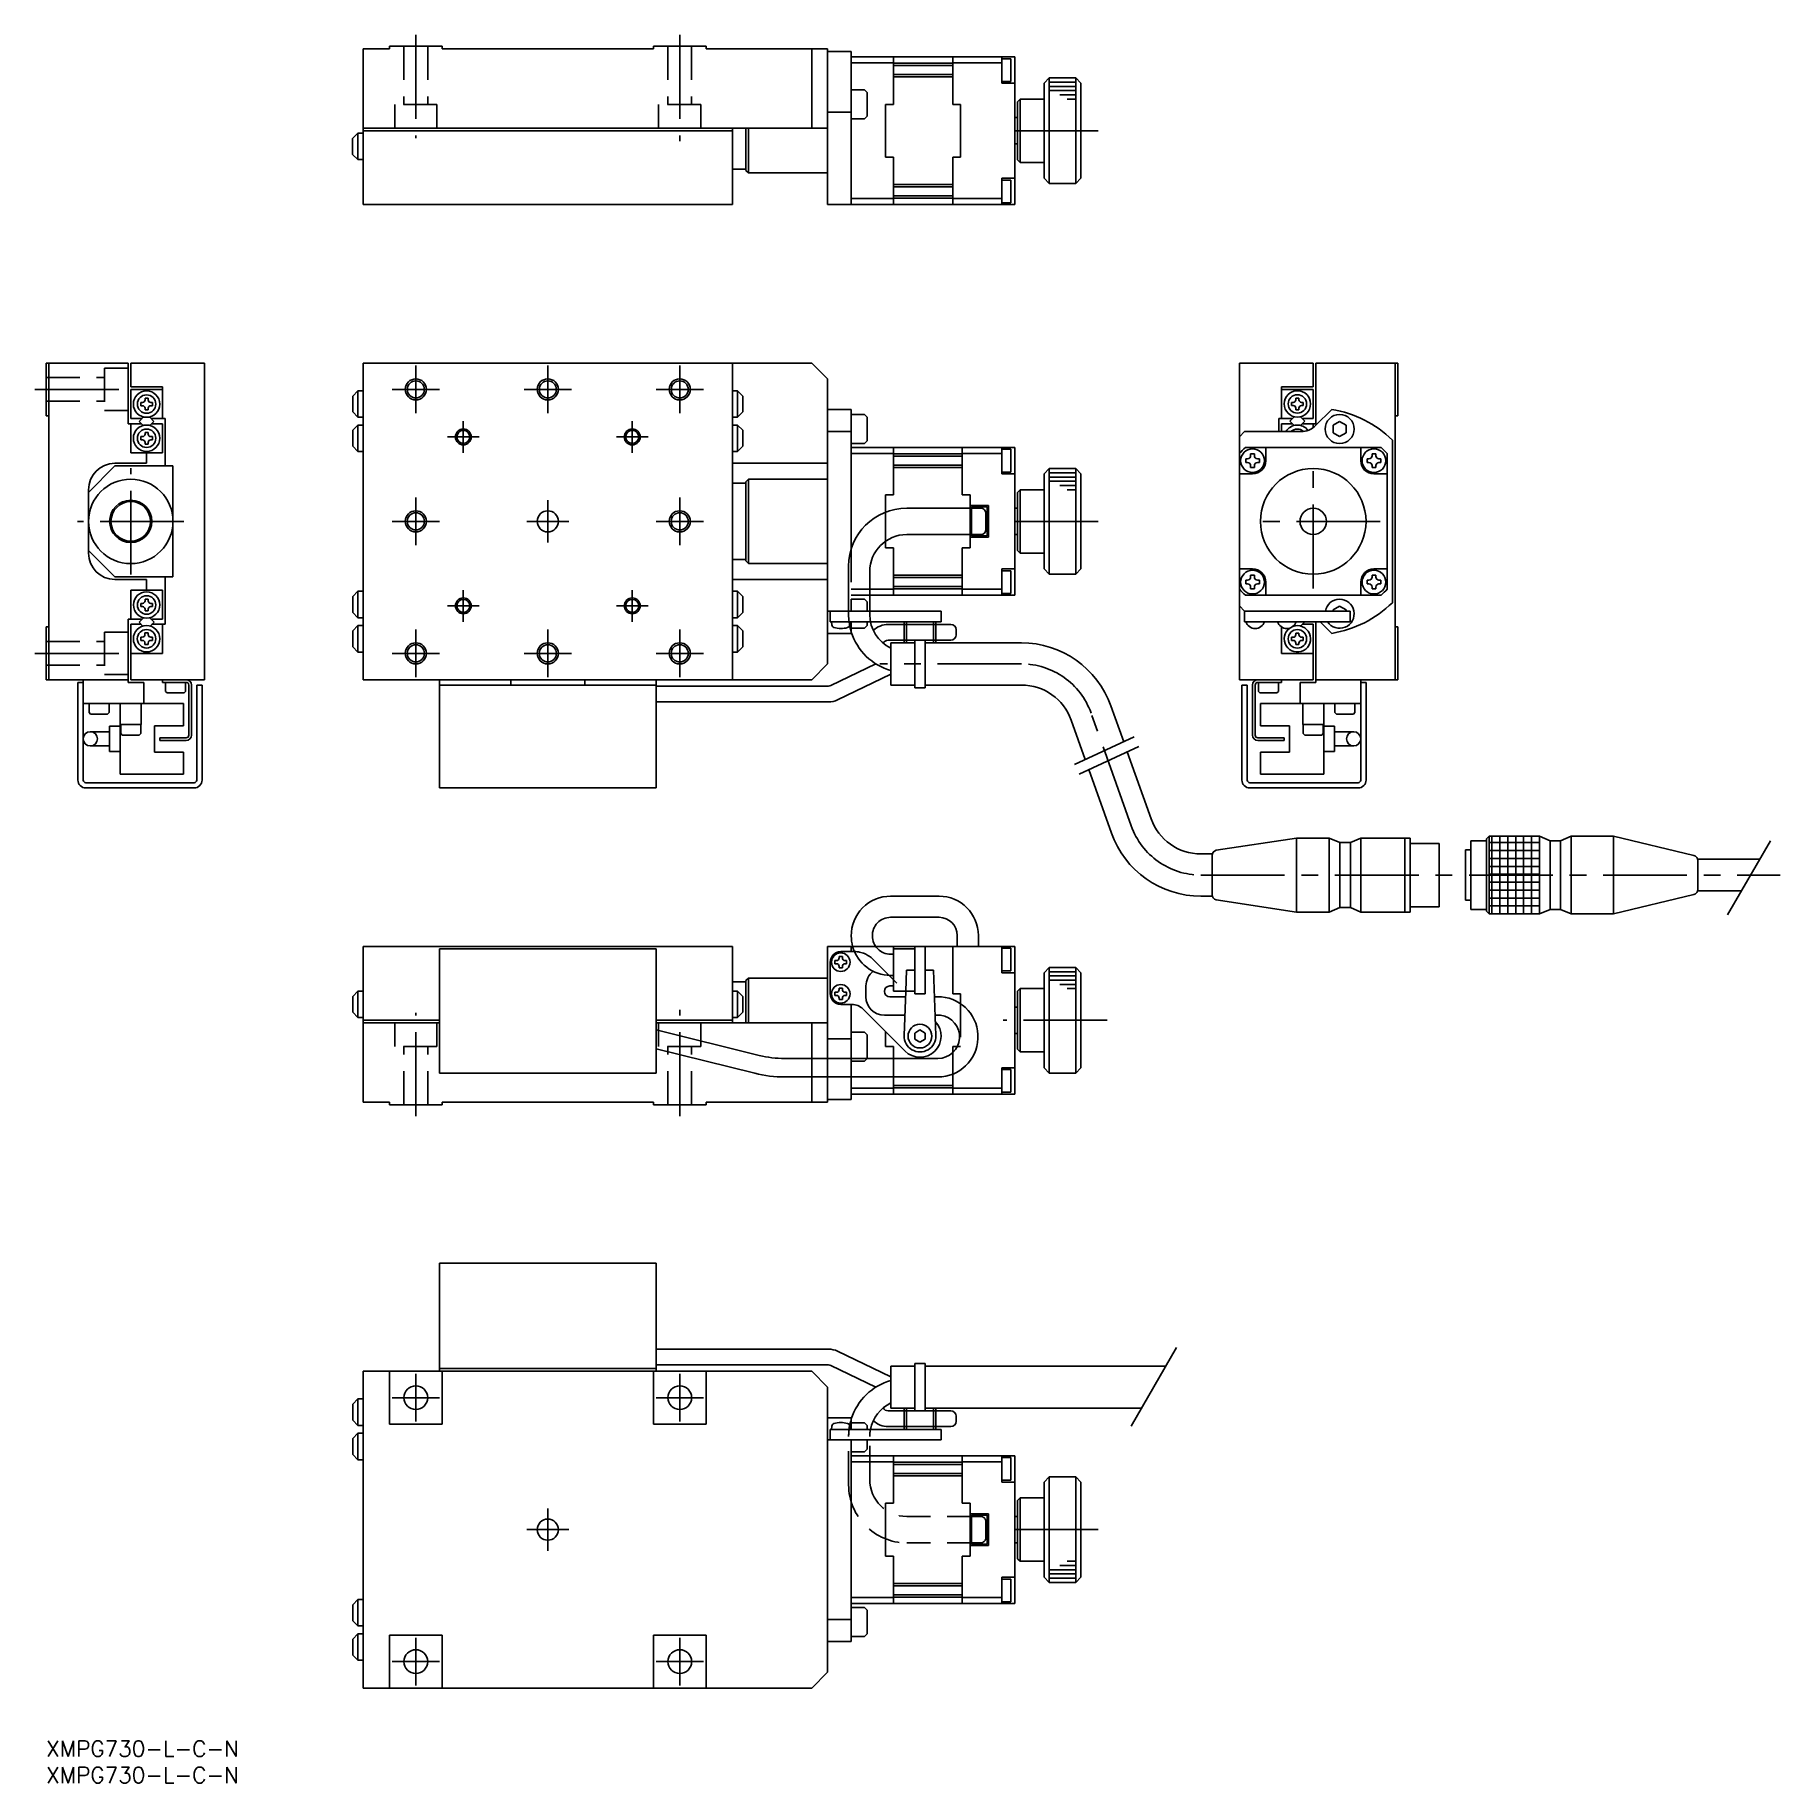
# Model space of a CAD drawing. Extents: x -2 to 328, y -8 to 323.
import ezdxf

# ---------------------------------------------------------------- set-up
doc = ezdxf.new("R2010")
doc.units = 0
doc.header["$LTSCALE"] = 0.5
doc.linetypes.add('CENTER', pattern=[50.8, 31.75, -6.35, 6.35, -6.35])
doc.linetypes.add('DASHED', pattern=[19.05, 12.7, -6.35])
for name, color, linetype in [('MSM_CENTER', 1, 'CENTER'), ('MSM_CONTINUOUS', 7, 'CONTINUOUS'), ('MSM_DASHED', 4, 'DASHED'), ('MSM_NARROW', 5, 'CONTINUOUS'), ('MSM_PART_NUMBER', 7, 'CONTINUOUS')]:
    doc.layers.add(name, color=color, linetype=linetype)
doc.styles.get("Standard").update_dxf_attribs({"font": 'txt.shx', "height": 3, "bigfont": 'bigfont.shx'})

# ---------------------------------------------------------------- blocks, each defined once
blk = doc.blocks.new('*U2')
at = {"layer": 'MSM_PART_NUMBER'}
blk.add_text('XMPG730-L-C-N', height=3, dxfattribs=at).set_placement((0, -3))
blk = doc.blocks.new('*U3')
at = {"layer": 'MSM_PART_NUMBER'}
blk.add_text('XMPG730-L-C-N', height=3, dxfattribs=at).set_placement((0, -8))

msp = doc.modelspace()

# ---------------------------------------------------------------- linework, layer by layer
at = {"layer": 'MSM_CENTER'}
for p, q in [((69.999998, 323.144595), (69.999998, 303.574572)), ((119.999998, 323.144594), (119.999998, 303.023189)), ((199.286984, 304.999999), (180.901674, 304.999999)), ((69.999997, 251.499999), (69.999997, 260.499998)), ((94.999997, 251.499999), (94.999997, 260.499998)), ((119.999996, 251.499999), (119.999996, 260.499998)), ((-2.144599, 255.999998), (18.927953, 255.999998)), ((74.499996, 255.999999), (65.499997, 255.999999)), ((99.499996, 255.999999), (90.499997, 255.999999)), ((124.499995, 255.999999), (115.499996, 255.999999)), ((78.999997, 249.999997), (78.999997, 243.999997)), ((110.999996, 249.999997), (110.999996, 243.999997)), ((75.999997, 246.999998), (81.999995, 246.999998)), ((107.999998, 246.999998), (113.999998, 246.999998)), ((239.999991, 218.308558), (239.999991, 243.691438)), ((15.999999, 220.924346), (15.999999, 241.075649)), ((69.999997, 226.499998), (69.999997, 235.499997)), ((119.999996, 226.499998), (119.999996, 235.499997)), ((94.999997, 226.999998), (94.999997, 234.999998)), ((26.075651, 230.999998), (5.924348, 230.999998)), ((74.499996, 230.999998), (65.499997, 230.999998)), ((90.999997, 230.999998), (98.999997, 230.999998)), ((124.499995, 230.999998), (115.499996, 230.999998)), ((199.286984, 230.999998), (180.901674, 230.999998)), ((252.691431, 230.999998), (227.308551, 230.999998)), ((78.999997, 211.999999), (78.999997, 217.999999)), ((110.999996, 211.999999), (110.999996, 217.999999)), ((75.999997, 214.999998), (81.999995, 214.999998)), ((107.999998, 214.999998), (113.999998, 214.999998)), ((69.999997, 201.499997), (69.999997, 210.499996)), ((94.999997, 201.499997), (94.999997, 210.499996)), ((119.999996, 201.499997), (119.999996, 210.499996)), ((-2.144599, 206.001514), (19.035979, 206.001514)), ((74.499996, 205.999997), (65.499997, 205.999997)), ((99.499996, 205.999997), (90.499997, 205.999997)), ((124.499995, 205.999997), (115.499996, 205.999997)), ((184.722891, 203.999999), (157.928114, 203.999999)), ((205.522382, 173.308424), (197.912709, 194.693474)), ((218.7122, 164.001899), (328.425798, 164.0019)), ((69.999998, 118.355401), (69.999998, 137.925424)), ((119.999998, 118.355402), (119.999998, 138.476808)), ((200.982636, 136.499999), (181.266843, 136.499999)), ((69.999998, 60.5), (69.999998, 69.499999)), ((119.999998, 60.5), (119.999998, 69.499999)), ((74.499997, 65), (65.499998, 65)), ((124.499997, 65), (115.499998, 65)), ((94.999998, 36), (94.999998, 44)), ((90.999998, 40), (98.999998, 40)), ((199.286984, 40), (180.901674, 40)), ((69.999998, 10.5), (69.999998, 19.499999)), ((119.999998, 10.5), (119.999998, 19.499999)), ((74.499997, 15), (65.499998, 15)), ((124.499997, 15), (115.499998, 15))]:
    msp.add_line(p, q, dxfattribs=at)
for centre, start, end in [((184.722891, 189.999999), 19.587633, 90), ((218.7122, 178.001899), 199.587633, 270)]:
    msp.add_arc(centre, 14, start, end, dxfattribs=at)
at = {"layer": 'MSM_CONTINUOUS'}
for p, q in [((59.999998, 291), (59.999998, 320.499998)), ((59.999998, 320.499998), (64.999998, 320.499998)), ((64.999998, 320.499998), (64.999998, 320.999998)), ((64.999998, 320.999998), (74.999998, 320.999998)), ((74.999998, 320.499998), (74.999998, 320.999998)), ((74.999998, 320.499998), (114.999998, 320.499998)), ((114.999998, 320.499998), (114.999998, 320.999998)), ((114.999998, 320.999998), (124.999998, 320.999998)), ((124.999998, 320.499998), (124.999998, 320.999998)), ((124.999998, 320.499998), (147.999998, 320.499998)), ((144.999998, 305.499998), (144.999998, 320.499998)), ((147.999998, 290.999999), (147.999998, 320.499998)), ((147.999998, 319.999999), (152.499998, 319.999999)), ((152.499998, 290.999999), (152.499998, 319.999999)), ((152.499998, 318.999999), (183.499998, 318.999999)), ((160.499998, 309.999999), (160.499998, 318.999999)), ((171.699998, 318.999999), (171.699998, 309.999999)), ((180.999998, 318.999999), (180.999998, 313.999999)), ((182.699998, 318.649999), (180.999998, 318.649999)), ((182.699998, 318.649999), (182.699998, 314.349999)), ((183.499998, 318.999999), (183.499998, 290.999999)), ((160.499998, 317.845232), (152.499998, 317.845232)), ((171.699998, 317.799999), (160.499998, 317.799999)), ((171.699998, 317.349999), (160.499998, 317.349999)), ((171.699998, 315.649999), (160.499998, 315.649999)), ((171.699998, 315.199999), (160.499998, 315.199999)), ((180.999998, 317.845232), (171.699998, 317.845232)), ((188.999992, 314.00001), (189.999992, 315.000011)), ((194.999991, 315.000022), (189.999992, 315.000011)), ((189.999992, 294.999987), (189.999992, 315.000011)), ((194.999991, 315.000022), (195.999991, 314.000024)), ((194.999991, 315.000022), (194.999991, 294.999976)), ((154.999998, 312.749999), (152.499998, 312.749999)), ((154.999998, 312.749999), (155.499998, 312.249999)), ((155.499998, 307.749998), (155.499998, 312.249999)), ((182.699998, 314.349999), (180.999998, 314.349999)), ((180.999998, 313.999999), (183.499998, 313.999999)), ((188.999992, 314.00001), (188.999992, 295.999989)), ((195.999991, 295.999975), (195.999991, 313.999975)), ((147.999998, 308.499998), (152.499998, 308.499998)), ((160.499998, 309.999999), (158.999998, 309.999999)), ((158.999998, 299.999999), (158.999998, 309.999999)), ((173.199998, 309.999999), (171.699998, 309.999999)), ((173.199998, 309.999999), (173.199998, 299.999999)), ((183.999992, 310.499999), (184.499992, 311)), ((183.999992, 299.499999), (183.999992, 310.499999)), ((188.999992, 311.00001), (184.499992, 311)), ((184.499992, 311), (184.499992, 298.999998)), ((147.999998, 305.499998), (59.999998, 305.499998)), ((59.999998, 305), (129.999997, 305)), ((129.999997, 291), (129.999997, 305.499998)), ((132.499997, 297.5), (132.499997, 305.499998)), ((132.999997, 297), (132.999997, 305.499998)), ((154.999998, 307.249998), (152.499998, 307.249998)), ((155.499998, 307.749998), (154.999998, 307.249998)), ((183.499998, 307.499999), (183.999992, 307.499999)), ((58.019711, 303.522318), (59.019711, 304.522318)), ((58.019711, 300.522318), (58.019711, 303.522318)), ((59.019711, 299.522318), (59.019711, 304.522318)), ((59.019711, 304.522318), (59.979712, 304.522318)), ((183.499998, 302.499999), (183.999992, 302.499999)), ((58.019711, 300.522318), (59.019711, 299.522318)), ((59.019711, 299.522318), (59.979712, 299.522318)), ((160.499998, 299.999999), (158.999998, 299.999999)), ((160.499998, 290.999999), (160.499998, 299.999999)), ((171.699998, 299.999999), (171.699998, 290.999999)), ((173.199998, 299.999999), (171.699998, 299.999999)), ((183.999992, 299.499999), (184.499992, 298.999998)), ((188.999992, 298.999989), (184.499992, 298.999998)), ((129.999997, 297.75), (132.499997, 297.75)), ((132.999997, 297), (132.499997, 297.5)), ((132.999996, 297.000001), (147.999998, 297.000001)), ((171.699998, 294.799999), (160.499998, 294.799999)), ((180.999998, 295.999999), (180.999998, 290.999999)), ((180.999998, 295.999999), (183.499998, 295.999999)), ((182.699998, 295.649999), (180.999998, 295.649999)), ((182.699998, 291.349999), (182.699998, 295.649999)), ((188.999992, 295.999989), (189.999992, 294.999987)), ((194.999991, 294.999976), (189.999992, 294.999987)), ((194.999991, 294.999976), (195.999991, 295.999975)), ((160.499998, 292.154766), (152.499998, 292.154766)), ((171.699998, 294.349999), (160.499998, 294.349999)), ((171.699998, 292.649999), (160.499998, 292.649999)), ((171.699998, 292.199999), (160.499998, 292.199999)), ((180.999998, 292.154766), (171.699998, 292.154766)), ((59.999998, 291), (129.999997, 291)), ((183.499998, 290.999999), (147.999998, 290.999999)), ((182.699998, 291.349999), (180.999998, 291.349999)), ((-0.000002, 260.999998), (-0.000002, 250.999998)), ((15.499998, 260.999998), (-0.000002, 260.999998)), ((0.499998, 260.999998), (0.499998, 201.001514)), ((15.499998, 260.999998), (15.499998, 249.499999)), ((29.999998, 260.999998), (15.999998, 260.999998)), ((15.999998, 260.999998), (15.999998, 256.499999)), ((29.999998, 260.999998), (29.999998, 200.999998)), ((59.999998, 200.999998), (59.999998, 260.999998)), ((144.999998, 260.999998), (59.999998, 260.999998)), ((129.999997, 200.999998), (129.999997, 260.999998)), ((147.999998, 257.999998), (144.999998, 260.999998)), ((225.999991, 200.999998), (225.999991, 260.999998)), ((225.999991, 260.999998), (239.999993, 260.999998)), ((239.999993, 256.499999), (239.999993, 260.999998)), ((240.499991, 260.999998), (255.99999, 260.999998)), ((240.499991, 249.499999), (240.499991, 260.999998)), ((255.49999, 200.999998), (255.49999, 260.999998)), ((255.99999, 251), (255.99999, 260.999998)), ((21.999998, 256.499999), (15.999998, 256.499999)), ((21.999998, 255.999998), (15.999998, 255.999998)), ((15.999998, 255.999998), (15.999998, 250.499999)), ((21.999998, 256.499999), (21.999998, 250.499999)), ((58.039997, 254.75), (59.039997, 255.75)), ((59.039997, 250.75), (59.039997, 255.75)), ((59.039997, 255.75), (59.999998, 255.75)), ((130.959998, 255.75), (129.999997, 255.75)), ((130.959998, 255.75), (130.959998, 250.75)), ((131.959998, 254.75), (130.959998, 255.75)), ((147.999998, 203.999998), (147.999998, 257.999998)), ((233.99999, 256.499999), (239.999993, 256.499999)), ((233.99999, 256.499999), (233.99999, 250.499999)), ((233.99999, 255.999998), (239.999993, 255.999998)), ((239.999993, 250.499999), (239.999993, 255.999998)), ((17.899999, 253.520112), (18.199998, 253.520112)), ((17.899999, 252.920111), (17.899999, 253.520112)), ((17.899999, 252.920111), (18.199998, 252.920111)), ((18.699998, 254.320111), (18.699998, 254.020112)), ((18.699998, 254.320111), (19.299999, 254.320111)), ((18.699998, 252.120112), (18.699998, 252.420111)), ((18.699998, 252.120112), (19.299999, 252.120112)), ((19.299999, 254.320111), (19.299999, 254.020112)), ((19.299999, 252.120112), (19.299999, 252.420111)), ((20.099998, 253.520112), (19.799999, 253.520112)), ((20.099998, 252.920111), (19.799999, 252.920111)), ((20.099998, 253.520112), (20.099998, 252.920111)), ((58.039997, 251.75), (58.039997, 254.75)), ((58.039997, 251.75), (59.039997, 250.75)), ((131.959998, 251.75), (130.959998, 250.75)), ((131.959998, 254.75), (131.959998, 251.75)), ((152.499998, 252.213201), (147.999998, 252.213201)), ((152.499998, 252.213201), (152.499998, 225.813555)), ((235.899991, 253.550001), (236.19999, 253.550001)), ((235.899991, 252.95), (235.899991, 253.550001)), ((235.899991, 252.95), (236.19999, 252.95)), ((236.69999, 254.35), (236.69999, 254.050001)), ((236.69999, 254.35), (237.299991, 254.35)), ((236.69999, 252.150001), (236.69999, 252.45)), ((236.69999, 252.150001), (237.299991, 252.150001)), ((237.299991, 254.35), (237.299991, 254.050001)), ((237.299991, 252.150001), (237.299991, 252.45)), ((238.09999, 253.550001), (237.799991, 253.550001)), ((238.09999, 252.95), (237.799991, 252.95)), ((238.09999, 253.550001), (238.09999, 252.95)), ((240.458361, 249.171571), (243.499991, 252.213201)), ((0.499998, 250.999998), (-0.000002, 250.999998)), ((18.013105, 249.499999), (15.499998, 249.499999)), ((18.137762, 250.499999), (15.999998, 250.499999)), ((15.999998, 249.499999), (15.999998, 244)), ((18.424918, 250.787155), (17.575433, 249.937671)), ((17.575433, 249.937671), (18.349274, 249.163829)), ((19.558284, 250.783246), (20.40386, 249.937668)), ((20.40386, 249.937668), (19.634369, 249.168178)), ((22.499998, 250.499999), (19.841531, 250.499999)), ((21.999998, 249.499999), (19.96619, 249.499999)), ((21.999998, 249.499999), (21.999998, 243.999999)), ((22.499998, 250.499999), (22.499998, 241.499998)), ((58.039997, 248.249998), (59.039997, 249.249998)), ((59.039997, 250.75), (59.999998, 250.75)), ((59.039997, 244.249998), (59.039997, 249.249998)), ((59.039997, 249.249998), (59.999998, 249.249998)), ((130.959998, 250.75), (129.999997, 250.75)), ((130.959998, 249.249998), (129.999997, 249.249998)), ((130.959998, 249.249998), (130.959998, 244.249998)), ((131.959998, 248.249998), (130.959998, 249.249998)), ((154.999998, 251.249998), (152.499998, 251.249998)), ((154.999998, 251.249998), (155.499998, 250.749998)), ((155.499998, 246.249997), (155.499998, 250.749998)), ((236.085774, 250.499999), (233.49999, 250.499999)), ((233.49999, 247.999998), (233.49999, 250.499999)), ((233.99999, 249.499999), (236.085776, 249.499999)), ((233.99999, 249.499999), (233.99999, 247.999998)), ((236.407099, 250.821323), (235.585775, 250)), ((235.585775, 250), (236.407096, 249.178678)), ((237.592879, 250.821322), (238.414202, 249.999998)), ((238.414202, 249.999998), (237.592881, 249.178679)), ((239.999993, 250.499999), (237.914202, 250.499999)), ((237.914202, 249.499999), (240.499991, 249.499999)), ((239.999993, 249.499999), (239.999993, 248.77776)), ((243.749991, 249.221686), (244.999991, 249.943375)), ((243.749991, 247.77831), (243.749991, 249.221686)), ((244.999991, 249.943375), (246.249991, 249.221686)), ((246.249991, 249.221686), (246.249991, 247.77831)), ((255.99999, 251), (255.49999, 251)), ((17.899999, 247.050002), (18.199998, 247.050002)), ((17.899999, 246.450001), (17.899999, 247.050002)), ((17.899999, 246.450001), (18.199998, 246.450001)), ((18.699998, 247.850001), (18.699998, 247.550002)), ((18.699998, 247.850001), (19.299999, 247.850001)), ((18.699998, 245.650002), (18.699998, 245.950001)), ((18.699998, 245.650002), (19.299999, 245.650002)), ((19.299999, 247.850001), (19.299999, 247.550002)), ((19.299999, 245.650002), (19.299999, 245.950001)), ((20.099998, 247.050002), (19.799999, 247.050002)), ((20.099998, 246.450001), (19.799999, 246.450001)), ((20.099998, 247.050002), (20.099998, 246.450001)), ((58.039997, 245.249998), (58.039997, 248.249998)), ((58.039997, 245.249998), (59.039997, 244.249998)), ((131.959998, 245.249998), (130.959998, 244.249998)), ((131.959998, 248.249998), (131.959998, 245.249998)), ((152.499998, 247.999998), (147.999998, 247.999998)), ((154.999998, 245.749997), (152.499998, 245.749997)), ((155.499998, 246.249997), (154.999998, 245.749997)), ((226.999991, 247.999998), (225.999991, 246.999998)), ((237.629934, 247.999998), (226.999991, 247.999998)), ((244.999991, 247.056622), (243.749991, 247.77831)), ((246.249991, 247.77831), (244.999991, 247.056622)), ((254.999991, 246.40292), (254.999991, 215.597076)), ((12.999998, 241.999998), (18.999998, 241.999998)), ((21.999998, 243.999999), (15.999998, 243.999999)), ((18.999998, 243.999999), (18.999998, 241.999998)), ((59.039997, 244.249998), (59.999998, 244.249998)), ((130.959998, 244.249998), (129.999997, 244.249998)), ((129.999997, 241.999998), (147.999998, 241.999998)), ((183.499998, 244.999998), (152.499998, 244.999998)), ((160.499998, 243.845231), (152.499998, 243.845231)), ((160.499998, 235.999998), (160.499998, 244.999998)), ((173.499998, 243.799998), (160.499998, 243.799998)), ((173.499998, 243.349998), (160.499998, 243.349998)), ((173.499998, 244.999998), (173.499998, 235.999998)), ((180.999998, 243.845231), (173.499998, 243.845231)), ((180.999998, 244.999998), (180.999998, 239.999998)), ((182.699998, 244.649998), (180.999998, 244.649998)), ((182.699998, 244.649998), (182.699998, 240.349998)), ((183.499998, 216.999998), (183.499998, 244.999998)), ((227.154758, 244.999998), (252.845224, 244.999998)), ((227.201991, 242.853998), (227.55599, 242.853998)), ((227.201991, 242.853998), (227.201991, 242.145997)), ((227.201991, 242.145997), (227.55599, 242.145997)), ((228.14599, 243.797997), (228.14599, 243.443998)), ((228.14599, 243.797997), (228.853991, 243.797997)), ((228.853991, 243.797997), (228.853991, 243.443998)), ((229.79799, 242.853998), (229.443991, 242.853998)), ((229.79799, 242.145997), (229.443991, 242.145997)), ((229.79799, 242.853998), (229.79799, 242.145997)), ((230.999991, 242.499998), (230.999991, 244.999998)), ((248.999991, 242.499998), (248.999991, 244.999998)), ((250.201991, 242.853998), (250.55599, 242.853998)), ((250.201991, 242.853998), (250.201991, 242.145997)), ((250.201991, 242.145997), (250.55599, 242.145997)), ((251.14599, 243.797997), (251.14599, 243.443998)), ((251.14599, 243.797997), (251.853991, 243.797997)), ((251.853991, 243.797997), (251.853991, 243.443998)), ((252.79799, 242.853998), (252.443991, 242.853998)), ((252.79799, 242.145997), (252.443991, 242.145997)), ((252.79799, 242.853998), (252.79799, 242.145997)), ((253.999991, 218.154765), (253.999991, 243.84523)), ((7.999999, 236.499998), (12.999999, 241.499998)), ((23.999998, 241.499998), (12.999999, 241.499998)), ((23.999998, 241.499998), (23.999998, 220.499997)), ((132.499996, 238.499998), (132.999996, 238.999998)), ((132.499996, 223.5), (132.499996, 238.499998)), ((132.999996, 223), (132.999996, 238.999998)), ((132.999996, 238.999996), (147.999998, 238.999996)), ((173.499998, 241.649998), (160.499998, 241.649998)), ((173.499998, 241.199998), (160.499998, 241.199998)), ((182.699998, 240.349998), (180.999998, 240.349998)), ((180.999998, 239.999998), (183.499998, 239.999998)), ((188.999992, 240.000009), (189.999992, 241.00001)), ((188.999992, 240.000009), (188.999992, 221.999988)), ((194.999991, 241.000021), (189.999992, 241.00001)), ((189.999992, 220.999986), (189.999992, 241.00001)), ((194.999991, 241.000021), (195.999991, 240.000023)), ((194.999991, 241.000021), (194.999991, 220.999975)), ((195.999991, 221.999974), (195.999991, 239.999974)), ((225.999991, 239.999998), (228.499991, 239.999998)), ((228.14599, 241.201998), (228.14599, 241.555997)), ((228.853991, 241.201998), (228.14599, 241.201998)), ((228.853991, 241.201998), (228.853991, 241.555997)), ((251.14599, 241.201998), (251.14599, 241.555997)), ((251.853991, 241.201998), (251.14599, 241.201998)), ((253.999991, 239.999998), (251.499991, 239.999998)), ((251.853991, 241.201998), (251.853991, 241.555997)), ((7.999998, 236.999998), (7.999998, 224.999998)), ((129.999997, 238.249995), (132.499996, 238.249995)), ((160.499998, 235.999998), (158.999998, 235.999998)), ((158.999998, 232.751213), (158.999998, 235.999998)), ((174.999998, 235.999998), (173.499998, 235.999998)), ((174.999998, 235.999998), (174.999998, 233.499998)), ((183.999992, 236.499998), (184.499992, 236.999999)), ((183.999992, 225.499998), (183.999992, 236.499998)), ((188.999992, 237.000009), (184.499992, 236.999999)), ((184.499992, 236.999999), (184.499992, 224.999997)), ((176.999998, 233.499998), (162.989056, 233.499998)), ((174.999998, 233.999998), (178.499998, 233.999998)), ((175.249998, 233.749998), (178.249998, 233.749998)), ((175.249998, 233.499998), (175.249998, 233.749998)), ((177.999998, 229.499998), (177.999998, 232.499998)), ((178.249998, 233.749998), (178.249998, 228.249998)), ((178.499998, 233.999998), (178.499998, 227.999998)), ((183.499998, 233.499998), (183.999992, 233.499998)), ((176.999998, 228.499998), (162.989056, 228.499998)), ((174.999998, 228.499998), (174.999998, 225.999998)), ((175.249998, 228.249998), (175.249998, 228.499998)), ((183.499998, 228.499998), (183.999992, 228.499998)), ((12.999999, 220.499997), (7.999999, 225.499997)), ((158.999998, 225.999998), (158.999998, 227.252164)), ((160.499998, 225.999998), (158.999998, 225.999998)), ((160.499998, 225.999998), (160.499998, 216.999998)), ((173.499998, 216.999998), (173.499998, 225.999998)), ((174.999998, 225.999998), (173.499998, 225.999998)), ((174.999998, 227.999998), (178.499998, 227.999998)), ((175.249998, 228.249998), (178.249998, 228.249998)), ((183.999992, 225.499998), (184.499992, 224.999997)), ((129.999997, 223.749999), (132.499996, 223.749999)), ((132.499996, 223.5), (132.999996, 223)), ((132.999996, 222.999998), (147.999998, 222.999998)), ((151.989056, 222.499998), (151.989056, 213.326416)), ((180.999998, 221.999998), (183.499998, 221.999998)), ((180.999998, 216.999998), (180.999998, 221.999998)), ((188.999992, 224.999988), (184.499992, 224.999997)), ((188.999992, 221.999988), (189.999992, 220.999986)), ((194.999991, 220.999975), (195.999991, 221.999974)), ((225.999991, 221.999998), (228.499991, 221.999998)), ((251.499991, 221.999998), (253.999991, 221.999998)), ((12.999998, 219.999998), (18.999998, 219.999998)), ((23.999998, 220.499997), (12.999999, 220.499997)), ((18.999998, 219.999998), (18.999998, 217.999997)), ((22.499998, 220.499997), (22.499998, 211.499997)), ((147.999998, 219.999998), (129.999997, 219.999998)), ((155.989056, 221.499998), (155.989056, 213.329733)), ((173.499998, 220.799998), (160.499998, 220.799998)), ((173.499998, 220.349998), (160.499998, 220.349998)), ((173.499998, 218.649998), (160.499998, 218.649998)), ((182.699998, 221.649998), (180.999998, 221.649998)), ((182.699998, 217.349998), (182.699998, 221.649998)), ((194.999991, 220.999975), (189.999992, 220.999986)), ((227.201991, 219.853998), (227.55599, 219.853998)), ((227.201991, 219.853998), (227.201991, 219.145997)), ((227.201991, 219.145997), (227.55599, 219.145997)), ((228.14599, 220.797997), (228.14599, 220.443998)), ((228.14599, 220.797997), (228.853991, 220.797997)), ((228.14599, 218.201998), (228.14599, 218.555997)), ((228.853991, 220.797997), (228.853991, 220.443998)), ((228.853991, 218.201998), (228.853991, 218.555997)), ((229.79799, 219.853998), (229.443991, 219.853998)), ((229.79799, 219.145997), (229.443991, 219.145997)), ((229.79799, 219.853998), (229.79799, 219.145997)), ((230.999991, 219.499998), (230.999991, 216.999998)), ((248.999991, 219.499998), (248.999991, 216.999998)), ((250.201991, 219.853998), (250.55599, 219.853998)), ((250.201991, 219.853998), (250.201991, 219.145997)), ((250.201991, 219.145997), (250.55599, 219.145997)), ((251.14599, 220.797997), (251.14599, 220.443998)), ((251.14599, 220.797997), (251.853991, 220.797997)), ((251.14599, 218.201998), (251.14599, 218.555997)), ((251.853991, 220.797997), (251.853991, 220.443998)), ((251.853991, 218.201998), (251.853991, 218.555997)), ((252.79799, 219.853998), (252.443991, 219.853998)), ((252.79799, 219.145997), (252.443991, 219.145997)), ((252.79799, 219.853998), (252.79799, 219.145997)), ((15.999998, 217.999997), (15.999998, 212.499997)), ((15.999998, 217.999997), (22.000001, 217.999997)), ((17.905874, 215.461977), (18.205873, 215.461977)), ((17.905874, 214.861976), (17.905874, 215.461977)), ((18.705873, 216.261976), (18.705873, 215.961977)), ((18.705873, 216.261976), (19.305874, 216.261976)), ((19.305874, 216.261976), (19.305874, 215.961977)), ((20.105873, 215.461977), (19.805874, 215.461977)), ((20.105873, 215.461977), (20.105873, 214.861976)), ((21.999998, 217.999996), (21.999998, 212.499997)), ((58.039997, 216.749996), (59.039997, 217.749996)), ((58.039997, 213.749996), (58.039997, 216.749996)), ((59.039997, 212.749996), (59.039997, 217.749996)), ((59.039997, 217.749996), (59.999998, 217.749996)), ((130.959998, 217.749996), (129.999997, 217.749996)), ((130.959998, 217.749996), (130.959998, 212.749996)), ((131.959998, 216.749996), (130.959998, 217.749996)), ((131.959998, 216.749996), (131.959998, 213.749996)), ((160.499998, 218.154765), (155.989056, 218.154765)), ((155.989056, 216.999998), (183.499998, 216.999998)), ((173.499998, 218.199998), (160.499998, 218.199998)), ((180.999998, 218.154765), (173.499998, 218.154765)), ((182.699998, 217.349998), (180.999998, 217.349998)), ((252.845224, 216.999998), (227.154758, 216.999998)), ((228.853991, 218.201998), (228.14599, 218.201998)), ((251.853991, 218.201998), (251.14599, 218.201998)), ((15.499999, 212.499997), (15.499999, 200.501514)), ((15.499999, 212.499997), (18.181613, 212.499997)), ((18.405713, 212.724097), (17.584389, 211.902774)), ((17.905874, 214.861976), (18.205873, 214.861976)), ((18.705873, 214.061977), (18.705873, 214.361976)), ((18.705873, 214.061977), (19.305874, 214.061977)), ((19.305874, 214.061977), (19.305874, 214.361976)), ((19.591494, 212.724096), (20.412816, 211.902771)), ((20.105873, 214.861976), (19.805874, 214.861976)), ((19.815592, 212.499997), (22.000001, 212.499997)), ((58.039997, 213.749996), (59.039997, 212.749996)), ((59.039997, 212.749996), (59.999998, 212.749996)), ((130.959998, 212.749996), (129.999997, 212.749996)), ((131.959998, 213.749996), (130.959998, 212.749996)), ((147.999998, 213.999997), (151.989056, 213.999997)), ((148.499998, 211.999997), (148.499998, 213.999997)), ((148.499998, 211.999997), (152.069088, 211.999997)), ((148.803141, 211.392573), (148.749998, 211.999997)), ((155.989056, 213.999997), (169.499998, 213.999997)), ((156.116516, 211.999997), (169.499998, 211.999997)), ((162.501826, 211.999997), (162.501826, 207.999997)), ((162.934679, 211.999997), (162.934679, 207.999997)), ((168.065317, 211.999997), (168.065317, 207.999997)), ((168.499999, 207.999997), (168.499999, 211.999995)), ((169.499998, 211.999997), (169.499998, 213.999997)), ((226.999991, 213.999998), (225.999991, 214.999998)), ((226.999991, 213.999998), (226.999991, 211.999997)), ((246.999991, 213.999998), (226.999991, 213.999998)), ((226.999991, 211.999997), (246.999991, 211.999997)), ((237.592879, 211.178674), (238.414202, 211.999998)), ((240.499991, 200.499998), (240.499991, 211.999997)), ((241.286789, 211.999997), (243.499991, 209.786794)), ((244.999991, 214.943374), (243.749991, 214.221686)), ((243.749991, 214.221686), (243.749991, 213.999998)), ((244.999991, 214.943374), (246.249991, 214.221686)), ((246.249991, 214.221686), (246.249991, 213.999998)), ((246.999991, 213.999998), (246.999991, 211.999997)), ((-0.000002, 200.999998), (0, 211.001513)), ((0.499998, 210.999998), (-0.000002, 210.999998)), ((15.999998, 211.499997), (15.999998, 200.999998)), ((17.987166, 211.499997), (15.999998, 211.499997)), ((17.584389, 211.902774), (18.320706, 211.166456)), ((17.894598, 209.058995), (18.194597, 209.058995)), ((17.894598, 208.458994), (17.894598, 209.058995)), ((18.694597, 209.858994), (18.694597, 209.558995)), ((18.694597, 209.858994), (19.294598, 209.858994)), ((19.294598, 209.858994), (19.294598, 209.558995)), ((20.412816, 211.902771), (19.674741, 211.164698)), ((20.094597, 209.058995), (19.794598, 209.058995)), ((22.499998, 211.499997), (20.010041, 211.499997)), ((20.094597, 209.058995), (20.094597, 208.458994)), ((21.999998, 205.999998), (21.999998, 211.499997)), ((58.039997, 210.249997), (59.039997, 211.249997)), ((58.039997, 207.249997), (58.039997, 210.249997)), ((59.039997, 206.249997), (59.039997, 211.249997)), ((59.039997, 211.249997), (59.999998, 211.249997)), ((130.959998, 211.249997), (129.999997, 211.249997)), ((130.959998, 211.249997), (130.959998, 206.249997)), ((131.959998, 210.249997), (130.959998, 211.249997)), ((131.959998, 210.249997), (131.959998, 207.249997)), ((152.499998, 209.786794), (147.999998, 209.786794)), ((152.499998, 210.016176), (152.499998, 209.786794)), ((159.475041, 211.4788), (162.501826, 211.4788)), ((168.499999, 211.4788), (171.351835, 211.4788)), ((172.351835, 210.4788), (172.351835, 209.499997)), ((233.99999, 205.999998), (233.99999, 210.997795)), ((235.899991, 209.049995), (236.19999, 209.049995)), ((235.899991, 209.049995), (235.899991, 208.449994)), ((236.407099, 211.178673), (236.321126, 211.264645)), ((236.69999, 209.849994), (236.69999, 209.549995)), ((236.69999, 209.849994), (237.299991, 209.849994)), ((237.299991, 209.849994), (237.299991, 209.549995)), ((238.09999, 209.049995), (237.799991, 209.049995)), ((239.999993, 211.499997), (237.914202, 211.499997)), ((238.09999, 208.449994), (238.09999, 209.049995)), ((239.999993, 200.999998), (239.999993, 211.499997)), ((255.49999, 210.999997), (255.99999, 210.999997)), ((255.99999, 200.999998), (255.99999, 210.999997)), ((21.999998, 205.999998), (15.999998, 205.999998)), ((17.894598, 208.458994), (18.194597, 208.458994)), ((18.694597, 207.658995), (18.694597, 207.958994)), ((18.694597, 207.658995), (19.294598, 207.658995)), ((19.294598, 207.658995), (19.294598, 207.958994)), ((20.094597, 208.458994), (19.794598, 208.458994)), ((58.039997, 207.249997), (59.039997, 206.249997)), ((59.039997, 206.249997), (59.999998, 206.249997)), ((130.959998, 206.249997), (129.999997, 206.249997)), ((131.959998, 207.249997), (130.959998, 206.249997)), ((159.475041, 208.499997), (162.501826, 208.499997)), ((159.999998, 199.999999), (159.999998, 207.999999)), ((164.499998, 207.999999), (159.999998, 207.999999)), ((164.499998, 199.499999), (164.499998, 208.499999)), ((166.499998, 199.499999), (166.499998, 208.499999)), ((184.722891, 207.999999), (166.499998, 207.999999)), ((168.499999, 208.499997), (171.351835, 208.499997)), ((233.99999, 205.999998), (239.999993, 205.999998)), ((235.899991, 208.449994), (236.19999, 208.449994)), ((236.69999, 207.649995), (236.69999, 207.949994)), ((236.69999, 207.649995), (237.299991, 207.649995)), ((237.299991, 207.649995), (237.299991, 207.949994)), ((238.09999, 208.449994), (237.799991, 208.449994)), ((147.999998, 203.999998), (144.999998, 200.999998)), ((148.608186, 199.905956), (157.161873, 203.999999)), ((149.903363, 197.199941), (159.999998, 202.032484)), ((0, 201.001514), (15.499999, 201.001514)), ((5.999998, 182.001515), (6, 200.501514)), ((6.999998, 200.499998), (5.999998, 200.499998)), ((6, 200.501514), (7, 200.501514)), ((6.999998, 182.001514), (7, 201.001514)), ((18.499999, 200.501514), (15.499999, 200.501514)), ((15.999997, 201.001514), (29.999999, 201.001514)), ((18.499999, 200.501514), (18.499999, 196.501514)), ((21.999997, 201.001514), (21.999997, 200.501514)), ((26.499999, 200.501514), (21.999997, 200.501514)), ((22.599997, 200.501514), (22.599997, 198.801514)), ((22.899997, 198.501514), (22.599997, 198.801514)), ((26.099997, 198.501514), (26.399997, 198.801514)), ((26.399997, 200.501514), (26.399997, 198.801514)), ((26.999999, 200.001514), (26.999999, 190.501514)), ((27.499999, 200.001514), (27.499999, 190.501514)), ((28.499998, 182.001514), (28.499998, 200.001514)), ((29.499998, 200.001514), (28.499998, 200.001514)), ((29.499998, 199.999998), (28.499998, 199.999998)), ((29.499998, 182.001514), (29.499998, 200.001514)), ((144.999998, 200.999998), (59.999998, 200.999998)), ((74.499997, 180.499998), (74.499997, 200.999998)), ((115.499997, 199.999998), (74.499997, 199.999998)), ((87.999997, 200.999998), (87.999997, 199.999998)), ((101.999997, 199.999998), (101.999997, 200.999998)), ((115.499997, 180.499998), (115.499997, 200.999998)), ((148.17646, 199.807961), (115.499997, 199.807961)), ((164.499998, 199.999999), (159.999998, 199.999999)), ((166.499998, 199.499999), (164.499998, 199.499999)), ((184.722891, 199.999999), (166.499998, 199.999999)), ((239.999993, 200.999998), (225.999991, 200.999998)), ((226.499992, 199.999998), (226.499992, 181.999998)), ((226.499992, 199.999998), (227.499992, 199.999998)), ((227.499992, 199.999998), (227.499992, 181.999998)), ((228.499991, 199.999998), (228.499991, 190.499998)), ((228.999991, 199.999998), (228.999991, 190.499998)), ((229.499991, 200.499998), (233.999993, 200.499998)), ((229.599993, 200.499998), (229.599993, 198.799998)), ((229.899993, 198.499998), (229.599993, 198.799998)), ((233.099993, 198.499998), (233.399993, 198.799998)), ((233.399993, 200.499998), (233.399993, 198.799998)), ((233.999993, 200.999998), (233.999993, 200.499998)), ((237.499991, 200.499998), (237.499991, 196.499998)), ((237.499991, 200.499998), (240.499991, 200.499998)), ((255.99999, 200.999998), (240.499991, 200.999998)), ((248.99999, 181.999998), (248.99999, 200.999998)), ((249.99999, 200.499998), (248.99999, 200.499998)), ((249.99999, 181.999998), (249.99999, 200.499998)), ((25.999998, 196.501514), (7, 196.501514)), ((8.1, 194.801514), (8.1, 196.501514)), ((11.9, 194.801514), (11.9, 196.501514)), ((13.999998, 183.101514), (13.999998, 196.501514)), ((17.999998, 192.501514), (17.999998, 196.501514)), ((22.899997, 198.501514), (26.099997, 198.501514)), ((25.999998, 192.301514), (25.999998, 196.501514)), ((148.17646, 196.807961), (115.499997, 196.807961)), ((204.097051, 189.245412), (201.681228, 196.034467)), ((233.099993, 198.499998), (229.899993, 198.499998)), ((229.999992, 192.299998), (229.999992, 196.499998)), ((229.999992, 196.499998), (248.99999, 196.499998)), ((237.999992, 192.499998), (237.999992, 196.499998)), ((241.999992, 183.099998), (241.999992, 196.499998)), ((244.09999, 194.799998), (244.09999, 196.499998)), ((247.89999, 194.799998), (247.89999, 196.499998)), ((8.4, 194.501514), (8.1, 194.801514)), ((11.6, 194.501514), (8.4, 194.501514)), ((11.6, 194.501514), (11.9, 194.801514)), ((13.999998, 192.201514), (11.999998, 192.201514)), ((11.999998, 187.401514), (11.999998, 192.201514)), ((13.999998, 192.501514), (17.999998, 192.501514)), ((14.099998, 190.801514), (14.099998, 192.501514)), ((17.899998, 190.801514), (17.899998, 192.501514)), ((25.999998, 192.301514), (20.499998, 192.301514)), ((20.499998, 187.301514), (20.499998, 192.301514)), ((196.803502, 185.879159), (194.14419, 193.352481)), ((229.999992, 192.299998), (235.499992, 192.299998)), ((235.499992, 187.299998), (235.499992, 192.299998)), ((241.999992, 192.499998), (237.999992, 192.499998)), ((238.099992, 190.799998), (238.099992, 192.499998)), ((241.899992, 190.799998), (241.899992, 192.499998)), ((241.999992, 192.199998), (243.999992, 192.199998)), ((243.999992, 187.399998), (243.999992, 192.199998)), ((244.39999, 194.499998), (244.09999, 194.799998)), ((244.39999, 194.499998), (247.59999, 194.499998)), ((247.59999, 194.499998), (247.89999, 194.799998)), ((11.999998, 191.151514), (8.349998, 191.151514)), ((14.399998, 190.501514), (14.099998, 190.801514)), ((17.599998, 190.501514), (14.399998, 190.501514)), ((17.599998, 190.501514), (17.899998, 190.801514)), ((26.499999, 190.001514), (21.499999, 190.001514)), ((21.499999, 190.001514), (21.499999, 189.501514)), ((26.499999, 189.501514), (21.499999, 189.501514)), ((229.499991, 189.999998), (234.499991, 189.999998)), ((229.499991, 189.499998), (234.499991, 189.499998)), ((234.499991, 189.999998), (234.499991, 189.499998)), ((238.399992, 190.499998), (238.099992, 190.799998)), ((238.399992, 190.499998), (241.599992, 190.499998)), ((241.599992, 190.499998), (241.899992, 190.799998)), ((243.999992, 191.149998), (247.649992, 191.149998)), ((11.999998, 188.451514), (8.349998, 188.451514)), ((13.999998, 187.401514), (11.999998, 187.401514)), ((25.999998, 187.301514), (20.499998, 187.301514)), ((25.999998, 183.101514), (25.999998, 187.301514)), ((209.290901, 174.649417), (204.770305, 187.353403)), ((229.999992, 187.299998), (235.499992, 187.299998)), ((229.999992, 183.099998), (229.999992, 187.299998)), ((241.999992, 187.399998), (243.999992, 187.399998)), ((243.999992, 188.449998), (247.649992, 188.449998)), ((25.999998, 183.101514), (13.999998, 183.101514)), ((201.753863, 171.967431), (197.476756, 183.98715)), ((229.999992, 183.099998), (241.999992, 183.099998)), ((7.5, 181.501514), (27.999998, 181.501514)), ((27.999998, 180.501514), (7.5, 180.501514)), ((74.499997, 180.499998), (115.499997, 180.499998)), ((248.49999, 181.499998), (227.999992, 181.499998)), ((248.49999, 180.499998), (227.999992, 180.499998)), ((221.61584, 168.68623), (236.849787, 171.001898)), ((236.849787, 157.001899), (236.849787, 171.001898)), ((243.042786, 171.001898), (236.849787, 171.001898)), ((245.042786, 170.151899), (243.042786, 171.001898)), ((243.042786, 171.001898), (243.042786, 157.001899)), ((247.042786, 170.151899), (245.042786, 170.151899)), ((245.042786, 157.851899), (245.042786, 170.151899)), ((249.042786, 171.001898), (247.042786, 170.151899)), ((247.042786, 157.851899), (247.042786, 170.151899)), ((249.042786, 171.001898), (249.042786, 157.001899)), ((258.349788, 171.001898), (249.042786, 171.001898)), ((257.349786, 171.001898), (257.349786, 157.001899)), ((258.349788, 157.001899), (258.349788, 171.001898)), ((258.349788, 170.001897), (263.849789, 170.001897)), ((263.849789, 170.001897), (263.849789, 158.001899)), ((269.849786, 170.5019), (269.849786, 157.501899)), ((272.849785, 170.5019), (269.849786, 170.5019)), ((272.849785, 170.8519), (273.349785, 171.3519)), ((272.849785, 170.8519), (272.849785, 157.1519)), ((282.849785, 171.3519), (273.349785, 171.3519)), ((273.349785, 171.3519), (273.349785, 156.6519)), ((282.849785, 156.6519), (282.849785, 171.3519)), ((282.849785, 171.3519), (284.849785, 170.5019)), ((286.849786, 170.5019), (284.849785, 170.5019)), ((284.849785, 170.5019), (284.849785, 157.501899)), ((286.849786, 170.5019), (288.849786, 171.3519)), ((286.849786, 170.5019), (286.849786, 157.501899)), ((288.849786, 156.6519), (288.849786, 171.3519)), ((288.849786, 171.3519), (296.849785, 171.3519)), ((296.849785, 171.3519), (296.849785, 156.6519)), ((296.849785, 171.3519), (312.083733, 167.686231)), ((218.7122, 168.001899), (220.892135, 168.001899)), ((220.849787, 160.289816), (220.849787, 167.713982)), ((269.849786, 168.7519), (268.849786, 168.7519)), ((268.849786, 168.7519), (268.849786, 159.251899)), ((312.807441, 167.0019), (324.581834, 167.0019)), ((312.849786, 166.713982), (312.849786, 161.289818)), ((159.939056, 160), (169.110817, 160)), ((218.7122, 160.001899), (220.892135, 160.001899)), ((236.849787, 157.001899), (221.61584, 159.317569)), ((268.849786, 159.251899), (269.849786, 159.251899)), ((312.083733, 160.317568), (296.849785, 156.6519)), ((312.807441, 161.001901), (321.117733, 161.001901)), ((159.939056, 156), (169.110817, 156)), ((243.042786, 157.001899), (236.849787, 157.001899)), ((245.042786, 157.851899), (243.042786, 157.001899)), ((245.042786, 157.851899), (247.042786, 157.851899)), ((249.042786, 157.001899), (247.042786, 157.851899)), ((249.042786, 157.001899), (258.349788, 157.001899)), ((263.849789, 158.001899), (258.349788, 158.001899)), ((269.849786, 157.501899), (272.849785, 157.501899)), ((272.849785, 157.1519), (273.349785, 156.6519)), ((282.849785, 156.6519), (273.349785, 156.6519)), ((282.849785, 156.6519), (284.849785, 157.501899)), ((284.849785, 157.501899), (286.849786, 157.501899)), ((286.849786, 157.501899), (288.849786, 156.6519)), ((288.849786, 156.6519), (296.849785, 156.6519)), ((172.560817, 152.55), (172.560817, 150.499999)), ((176.560817, 150.499999), (176.560817, 152.55)), ((59.999998, 150.499998), (129.999997, 150.499998)), ((59.999998, 150.499998), (59.999998, 121)), ((74.499997, 126.5), (74.499997, 149.999998)), ((74.499997, 149.999998), (115.499997, 149.999998)), ((115.499997, 126.5), (115.499997, 149.999998)), ((129.999997, 150.499998), (129.999997, 135.999998)), ((147.999998, 150.499999), (147.999998, 129.250001)), ((147.999998, 150.499999), (152.748785, 150.499999)), ((153.085784, 149.499998), (150.499998, 149.499998)), ((152.499998, 150.499999), (152.499998, 149.499998)), ((157.109349, 150.499999), (183.499998, 150.499999)), ((160.499998, 144.156851), (160.499998, 150.499999)), ((160.499999, 149.999998), (164.499998, 149.999998)), ((160.499999, 141.999998), (160.499999, 149.999998)), ((164.499998, 150.499998), (164.499998, 141.499998)), ((166.499998, 150.499998), (166.499998, 141.499998)), ((171.699998, 141.499999), (171.699998, 150.499999)), ((180.999998, 150.499999), (180.999998, 145.499999)), ((182.699998, 150.149999), (180.999998, 150.149999)), ((182.699998, 150.149999), (182.699998, 145.849999)), ((183.499998, 150.499999), (183.499998, 122.499999)), ((148.499998, 147.499998), (148.499998, 141.499998)), ((149.399998, 147.8), (149.699997, 147.8)), ((149.399998, 147.8), (149.399998, 147.199999)), ((149.399998, 147.199999), (149.699997, 147.199999)), ((150.199997, 148.599999), (150.199997, 148.3)), ((150.199997, 148.599999), (150.799998, 148.599999)), ((150.199997, 146.4), (150.199997, 146.699999)), ((150.199997, 146.4), (150.799998, 146.4)), ((150.799998, 148.599999), (150.799998, 148.3)), ((150.799998, 146.4), (150.799998, 146.699999)), ((151.599997, 147.8), (151.299998, 147.8)), ((151.599997, 147.199999), (151.299998, 147.199999)), ((151.599997, 147.199999), (151.599997, 147.8)), ((159.939056, 148.999998), (160.499999, 148.999998)), ((166.499998, 145.999998), (168.065317, 145.999998)), ((168.065317, 145.999998), (168.498171, 133.604696)), ((182.699998, 145.849999), (180.999998, 145.849999)), ((188.999991, 145.50001), (189.999991, 146.500011)), ((194.999991, 146.500022), (189.999991, 146.500011)), ((189.999991, 126.499987), (189.999991, 146.500011)), ((194.999991, 146.500022), (195.999991, 145.500024)), ((194.999991, 146.500022), (194.999991, 126.499976)), ((129.999997, 143.749998), (132.499996, 143.749998)), ((132.499996, 143.999997), (132.999996, 144.499997)), ((132.499996, 143.999997), (132.499996, 135.999998)), ((132.999996, 144.499997), (147.999998, 144.499997)), ((132.999996, 144.499997), (132.999996, 135.999998)), ((150.199997, 142.599999), (150.199997, 142.3)), ((150.199997, 142.599999), (150.799998, 142.599999)), ((150.799998, 142.599999), (150.799998, 142.3)), ((155.26408, 140.934999), (155.26408, 142.999998)), ((159.796579, 142.999998), (160.499999, 142.999998)), ((159.939056, 144.999998), (160.499999, 144.999998)), ((180.999998, 145.499999), (183.499998, 145.499999)), ((183.999991, 141.999999), (184.499991, 142.500001)), ((188.999991, 142.50001), (184.499991, 142.500001)), ((184.499991, 142.500001), (184.499991, 130.499998)), ((188.999991, 145.50001), (188.999991, 127.499989)), ((195.999991, 127.499975), (195.999991, 145.499975)), ((58.039997, 140.999998), (59.039997, 141.999998)), ((58.039997, 137.999998), (58.039997, 140.999998)), ((59.039997, 136.999998), (59.039997, 141.999998)), ((59.039997, 141.999998), (59.999998, 141.999998)), ((130.942262, 141.999998), (129.982261, 141.999998)), ((130.942262, 136.999998), (130.942262, 141.999998)), ((131.942262, 140.999998), (130.942262, 141.999998)), ((131.942262, 137.999998), (131.942262, 140.999998)), ((149.399998, 141.8), (149.699997, 141.8)), ((149.399998, 141.8), (149.399998, 141.199999)), ((149.399998, 141.199999), (149.699997, 141.199999)), ((150.199997, 140.4), (150.199997, 140.699999)), ((150.199997, 140.4), (150.799998, 140.4)), ((152.600502, 139.499998), (150.499998, 139.499998)), ((150.799998, 140.4), (150.799998, 140.699999)), ((151.599997, 141.8), (151.299998, 141.8)), ((151.599997, 141.199999), (151.299998, 141.199999)), ((151.599997, 141.199999), (151.599997, 141.8)), ((152.499998, 139.499998), (152.499998, 129.250001)), ((159.796579, 140.934999), (162.757806, 140.934999)), ((160.499999, 141.999998), (164.499998, 141.999998)), ((162.501826, 133.604696), (162.794996, 141.999998)), ((162.656852, 141.999998), (162.790335, 141.866515)), ((166.499998, 141.499998), (164.499998, 141.499998)), ((168.242191, 140.934999), (169.554177, 140.934999)), ((173.199998, 141.499999), (171.699998, 141.499999)), ((173.199998, 141.499999), (173.199998, 139.627095)), ((183.999991, 131), (183.999991, 141.999999)), ((58.039997, 137.999998), (59.039997, 136.999998)), ((59.039997, 136.999998), (59.999998, 136.999998)), ((59.999998, 136.499998), (74.499997, 136.499998)), ((59.999998, 135.999998), (74.499997, 135.999998)), ((115.499997, 136.499998), (129.999997, 136.499998)), ((115.499997, 135.999998), (147.999998, 135.999998)), ((130.942262, 136.999998), (129.982261, 136.999998)), ((131.942262, 137.999998), (130.942262, 136.999998)), ((144.999998, 135.999998), (144.999998, 129.250001)), ((154.721823, 138.621319), (162.671571, 130.67157)), ((158.76408, 137.434999), (162.635583, 137.434999)), ((168.364414, 137.434999), (169.416758, 137.434999)), ((183.499998, 138.999999), (183.999991, 138.999999)), ((135.0487, 129.842986), (115.499997, 134.712303)), ((147.999998, 133), (152.499998, 133)), ((154.999998, 134.250001), (152.499998, 134.250001)), ((155.499998, 133.750001), (154.999998, 134.250001)), ((155.499998, 129.250001), (155.499998, 133.750001)), ((158.999998, 134.343143), (158.999998, 131.499999)), ((165.499998, 134.654698), (164.499998, 134.077348)), ((164.499998, 134.077348), (164.499998, 132.922647)), ((164.499998, 132.922647), (165.499998, 132.345297)), ((166.499998, 134.077348), (165.499998, 134.654698)), ((165.499998, 132.345297), (166.499998, 132.922647)), ((166.499998, 132.922647), (166.499998, 134.077348)), ((183.499998, 133.999999), (183.999991, 133.999999)), ((134.202745, 126.446759), (115.499997, 131.10536)), ((139.882724, 129.250001), (168.890586, 129.250001)), ((160.499998, 131.499999), (158.999998, 131.499999)), ((160.499998, 131.499999), (160.499998, 129.250001)), ((172.555262, 131.499999), (171.699998, 131.499999)), ((171.699998, 130.360334), (171.699998, 131.499999)), ((183.999991, 131), (184.499991, 130.499998)), ((188.999991, 130.499989), (184.499991, 130.499998)), ((74.499997, 126.5), (115.499997, 126.5)), ((171.699998, 122.499999), (171.699998, 126.286803)), ((180.999998, 122.499999), (180.999998, 127.499999)), ((180.999998, 127.499999), (183.499998, 127.499999)), ((182.699998, 127.149999), (180.999998, 127.149999)), ((182.699998, 122.849999), (182.699998, 127.149999)), ((188.999991, 127.499989), (189.999991, 126.499987)), ((194.999991, 126.499976), (189.999991, 126.499987)), ((194.999991, 126.499976), (195.999991, 127.499975)), ((139.882724, 125.750001), (168.893109, 125.750001)), ((144.999998, 125.750001), (144.999998, 121)), ((147.999998, 125.750001), (147.999998, 121)), ((152.499998, 125.750001), (152.499998, 121.499999)), ((160.499998, 123.654766), (152.499998, 123.654766)), ((160.499998, 125.750001), (160.499998, 122.499999)), ((171.699998, 124.149999), (160.499998, 124.149999)), ((171.699998, 123.699999), (160.499998, 123.699999)), ((180.999998, 123.654766), (171.699998, 123.654766)), ((182.699998, 122.849999), (180.999998, 122.849999)), ((59.999998, 121), (64.999998, 121)), ((64.999998, 121), (64.999998, 120.5)), ((64.999998, 120.5), (74.999998, 120.5)), ((74.999998, 121), (74.999998, 120.5)), ((74.999998, 121), (114.999998, 121)), ((114.999998, 121), (114.999998, 120.5)), ((114.999998, 120.5), (124.999998, 120.5)), ((124.999998, 121), (124.999998, 120.5)), ((124.999998, 121), (147.999998, 121)), ((147.999998, 121.499999), (152.499998, 121.499999)), ((152.499998, 122.499999), (183.499998, 122.499999)), ((74.499997, 90.5), (74.499997, 70)), ((74.499997, 90.5), (115.499997, 90.5)), ((115.499997, 90.5), (115.499997, 70)), ((148.17646, 74.192037), (115.499997, 74.192037)), ((149.903363, 73.800057), (159.999998, 68.967514)), ((59.999998, 70), (59.999998, 10)), ((144.999998, 70), (59.999998, 70)), ((64.999998, 60), (64.999998, 70)), ((115.499997, 70.5), (74.499997, 70.5)), ((74.999998, 60), (74.999998, 70)), ((114.999998, 60), (114.999998, 70)), ((148.17646, 71.192037), (115.499997, 71.192037)), ((124.999998, 60), (124.999998, 70)), ((147.999998, 67), (144.999998, 70)), ((148.608186, 71.094042), (157.161873, 66.999999)), ((164.499998, 70.999999), (159.999998, 70.999999)), ((159.999998, 70.999999), (159.999998, 62.999999)), ((164.499998, 71.499999), (164.499998, 62.499999)), ((166.499998, 71.499999), (164.499998, 71.499999)), ((166.499998, 71.499999), (166.499998, 62.499999)), ((166.499998, 70.999999), (212.108011, 70.999999)), ((147.999998, 67), (147.999998, 13)), ((58.039997, 63.75), (59.039997, 64.75)), ((58.039997, 63.75), (58.039997, 60.75)), ((59.039997, 64.75), (59.999998, 64.75)), ((59.039997, 64.75), (59.039997, 59.75)), ((164.499998, 62.999999), (159.999998, 62.999999)), ((162.501826, 59.000001), (162.501826, 63.000001)), ((162.934679, 59.000001), (162.934679, 63.000001)), ((166.499998, 62.999999), (207.489209, 62.999999)), ((168.065317, 59.000001), (168.065317, 63.000001)), ((168.499999, 63.000001), (168.499999, 59.000003)), ((58.039997, 60.75), (59.039997, 59.75)), ((59.039997, 59.75), (59.999998, 59.75)), ((64.999998, 60), (74.999998, 60)), ((114.999998, 60), (124.999998, 60)), ((152.499998, 61.213203), (147.999998, 61.213203)), ((148.803141, 59.607424), (148.749998, 59.000001)), ((152.499998, 59.000001), (152.499998, 61.213203)), ((154.999998, 60.25), (152.499998, 60.25)), ((154.999998, 60.25), (155.499998, 59.75)), ((155.499998, 59.000001), (155.499998, 59.75)), ((159.475041, 62.500001), (162.501826, 62.500001)), ((166.499998, 62.499999), (164.499998, 62.499999)), ((168.499999, 62.500001), (171.351835, 62.500001)), ((172.351835, 60.521197), (172.351835, 61.500001)), ((58.039997, 57.250001), (59.039997, 58.250001)), ((58.039997, 57.250001), (58.039997, 54.250001)), ((59.039997, 58.250001), (59.999998, 58.250001)), ((59.039997, 58.250001), (59.039997, 53.250001)), ((147.999998, 57.000001), (169.499998, 57.000001)), ((148.499998, 59.000001), (148.499998, 57.000001)), ((148.499998, 59.000001), (169.499998, 59.000001)), ((152.198043, 59.593855), (152.249998, 59.000001)), ((152.499998, 18.786796), (152.499998, 57.000001)), ((155.499998, 55.249999), (155.499998, 57.000001)), ((159.475041, 59.521197), (162.501826, 59.521197)), ((168.499999, 59.521197), (171.351835, 59.521197)), ((169.499998, 59.000001), (169.499998, 57.000001)), ((58.039997, 54.250001), (59.039997, 53.250001)), ((59.039997, 53.250001), (59.999998, 53.250001)), ((154.999998, 54.749999), (152.499998, 54.749999)), ((152.499998, 54), (183.499998, 54)), ((155.499998, 55.249999), (154.999998, 54.749999)), ((160.499998, 45), (160.499998, 54)), ((173.499998, 54), (173.499998, 45)), ((180.999998, 54), (180.999998, 49)), ((182.699998, 53.65), (180.999998, 53.65)), ((182.699998, 53.65), (182.699998, 49.35)), ((183.499998, 54), (183.499998, 26)), ((160.499998, 52.845233), (152.499998, 52.845233)), ((173.499998, 52.8), (160.499998, 52.8)), ((173.499998, 52.35), (160.499998, 52.35)), ((173.499998, 50.65), (160.499998, 50.65)), ((173.499998, 50.2), (160.499998, 50.2)), ((180.999998, 52.845233), (173.499998, 52.845233)), ((188.999992, 49.00001), (189.999992, 50.000012)), ((194.999991, 50.000023), (189.999992, 50.000012)), ((189.999992, 50.000012), (189.999992, 29.999988)), ((194.999991, 50.000023), (195.999991, 49.000024)), ((194.999991, 29.999977), (194.999991, 50.000023)), ((182.699998, 49.35), (180.999998, 49.35)), ((180.999998, 49), (183.499998, 49)), ((188.999992, 30.999989), (188.999992, 49.00001)), ((195.999991, 49.000024), (195.999991, 31.000024)), ((158.999998, 45), (158.999998, 35)), ((160.499998, 45), (158.999998, 45)), ((174.999998, 45), (173.499998, 45)), ((174.999998, 45), (174.999998, 35)), ((183.999992, 45.5), (184.499992, 46.000001)), ((183.999992, 45.5), (183.999992, 34.5)), ((188.999992, 46.00001), (184.499992, 46.000001)), ((184.499992, 33.999999), (184.499992, 46.000001)), ((174.999998, 43), (178.499998, 43)), ((175.249998, 42.75), (178.249998, 42.75)), ((175.249998, 42.75), (175.249998, 37.25)), ((178.249998, 37.25), (178.249998, 42.75)), ((178.499998, 37), (178.499998, 43)), ((183.499998, 42.5), (183.999992, 42.5)), ((174.999998, 37), (178.499998, 37)), ((175.249998, 37.25), (178.249998, 37.25)), ((183.499998, 37.5), (183.999992, 37.5)), ((160.499998, 35), (158.999998, 35)), ((160.499998, 35), (160.499998, 26)), ((174.999998, 35), (173.499998, 35)), ((173.499998, 26), (173.499998, 35)), ((183.999992, 34.5), (184.499992, 33.999999)), ((188.999992, 33.999989), (184.499992, 33.999999)), ((180.999998, 31), (183.499998, 31)), ((180.999998, 26), (180.999998, 31)), ((182.699998, 30.65), (180.999998, 30.65)), ((182.699998, 26.35), (182.699998, 30.65)), ((188.999992, 30.999989), (189.999992, 29.999988)), ((194.999991, 29.999977), (189.999992, 29.999988)), ((194.999991, 29.999977), (195.999991, 30.999975)), ((58.039997, 25.749999), (59.039997, 26.749999)), ((59.039997, 26.749999), (59.999998, 26.749999)), ((59.039997, 26.749999), (59.039997, 21.749999)), ((160.499998, 27.154767), (152.499998, 27.154767)), ((173.499998, 29.8), (160.499998, 29.8)), ((173.499998, 29.35), (160.499998, 29.35)), ((173.499998, 27.65), (160.499998, 27.65)), ((173.499998, 27.2), (160.499998, 27.2)), ((180.999998, 27.154767), (173.499998, 27.154767)), ((58.039997, 25.749999), (58.039997, 22.749999)), ((183.499998, 26), (152.499998, 26)), ((154.999998, 25.250001), (152.499998, 25.250001)), ((155.499998, 24.750001), (154.999998, 25.250001)), ((155.499998, 24.750001), (155.499998, 20.25)), ((182.699998, 26.35), (180.999998, 26.35)), ((58.039997, 22.749999), (59.039997, 21.749999)), ((58.039997, 19.249998), (59.039997, 20.249998)), ((59.039997, 21.749999), (59.999998, 21.749999)), ((59.039997, 20.249998), (59.999998, 20.249998)), ((59.039997, 20.249998), (59.039997, 15.249998)), ((64.999998, 20), (74.999998, 20)), ((64.999998, 10), (64.999998, 20)), ((74.999998, 10), (74.999998, 20)), ((114.999998, 20), (124.999998, 20)), ((114.999998, 10), (114.999998, 20)), ((124.999998, 10), (124.999998, 20)), ((152.499998, 23), (147.999998, 23)), ((154.999998, 19.75), (155.499998, 20.25)), ((58.039997, 19.249998), (58.039997, 16.249998)), ((152.499998, 18.786796), (147.999998, 18.786796)), ((154.999998, 19.75), (152.499998, 19.75)), ((58.039997, 16.249998), (59.039997, 15.249998)), ((59.039997, 15.249998), (59.999998, 15.249998)), ((144.999998, 10), (59.999998, 10)), ((147.999998, 13), (144.999998, 10))]:
    msp.add_line(p, q, dxfattribs=at)
for centre, radius in [((18.999999, 253.220112), 2.5), ((69.999997, 255.999999), 1.621), ((94.999997, 255.999999), 1.621), ((119.999996, 255.999999), 1.621), ((236.999991, 253.250001), 2.5), ((236.999991, 253.250001), 1.75), ((18.999999, 253.220112), 1.75), ((18.999999, 246.750002), 2.5), ((18.999999, 246.750002), 1.75), ((244.999991, 248.499998), 2.75), ((78.999996, 246.999998), 1.2295), ((110.999996, 246.999997), 1.2295), ((228.499991, 242.499998), 2.25), ((251.499991, 242.499998), 2.25), ((15.999999, 230.999998), 8), ((239.999991, 230.999998), 10.000026), ((15.999999, 230.999998), 4), ((15.999999, 230.999998), 3.75), ((69.999996, 230.999998), 1.621), ((94.999997, 230.999998), 2), ((119.999995, 230.999998), 1.621), ((239.999991, 230.999998), 2.5), ((228.499991, 219.499998), 2.25), ((251.499991, 219.499998), 2.25), ((19.005874, 215.161977), 2.5), ((19.005874, 215.161977), 1.75), ((78.999996, 214.999998), 1.2295), ((110.999998, 214.999998), 1.2295), ((18.994598, 208.758995), 2.5), ((18.994598, 208.758995), 1.75), ((236.999991, 208.749994), 1.75), ((69.999996, 205.999997), 1.621), ((94.999997, 205.999996), 1.621), ((119.999996, 205.999996), 1.621), ((8.349998, 189.801514), 1.35), ((247.649992, 189.799998), 1.35), ((150.499998, 147.499999), 1.75), ((150.499998, 141.499999), 1.75), ((165.499998, 133.499998), 2.25), ((69.999998, 65), 2.25), ((119.999998, 65), 2.25), ((94.999998, 40), 2), ((69.999998, 15), 2.25), ((119.999998, 15), 2.25)]:
    msp.add_circle(centre, radius, dxfattribs=at)
for centre, radius, start, end in [((18.199998, 254.020112), 0.5, 270, 0), ((18.199998, 252.420111), 0.5, 0, 90), ((19.799999, 254.020112), 0.5, 180, 270), ((19.799999, 252.420111), 0.5, 90, 180), ((236.19999, 254.050001), 0.5, 270, 0), ((236.19999, 252.45), 0.5, 0, 90), ((237.799991, 254.050001), 0.5, 180, 270), ((237.799991, 252.45), 0.5, 90, 180), ((239.999991, 230.999998), 21.5, 45.759281, 80.631084), ((236.999991, 246.749996), 2.5, 36.688984, 149.99996), ((236.999991, 246.749996), 1.75, 47.4195, 134.415238), ((237.629934, 251.999998), 4, 270, 315), ((18.199998, 247.550002), 0.5, 270, 0), ((18.199998, 245.950001), 0.5, 0, 90), ((19.799999, 247.550002), 0.5, 180, 270), ((19.799999, 245.950001), 0.5, 90, 180), ((12.999998, 236.999998), 5, 90, 180), ((239.999991, 230.999998), 19, 132.536898, 137.463102), ((227.55599, 243.443998), 0.59, 270, 0), ((227.55599, 241.555997), 0.59, 0, 90), ((228.499991, 242.499998), 2.5, 270, 0), ((229.443991, 243.443998), 0.59, 180, 270), ((229.443991, 241.555997), 0.59, 90, 180), ((251.499991, 242.499998), 2.5, 180, 270), ((250.55599, 243.443998), 0.59, 270, 0), ((250.55599, 241.555997), 0.59, 0, 90), ((252.443991, 243.443998), 0.59, 180, 270), ((252.443991, 241.555997), 0.59, 90, 180), ((239.999991, 230.999998), 19, 42.536898, 47.463102), ((162.989056, 222.499998), 11, 90, 180), ((176.999998, 232.499998), 1, 0, 90), ((162.989056, 221.499998), 7, 90, 180), ((176.999998, 229.499998), 1, 270, 0), ((12.999998, 224.999998), 5, 180, 270), ((228.499991, 219.499998), 2.5, 0, 90), ((251.499991, 219.499998), 2.5, 90, 180), ((227.55599, 220.443998), 0.59, 270, 0), ((227.55599, 218.555997), 0.59, 0, 90), ((229.443991, 220.443998), 0.59, 180, 270), ((229.443991, 218.555997), 0.59, 90, 180), ((250.55599, 220.443998), 0.59, 270, 0), ((250.55599, 218.555997), 0.59, 0, 90), ((252.443991, 220.443998), 0.59, 180, 270), ((252.443991, 218.555997), 0.59, 90, 180), ((18.205873, 215.961977), 0.5, 270, 0), ((19.805874, 215.961977), 0.5, 180, 270), ((239.999991, 230.999998), 19, 222.536898, 227.463102), ((244.999991, 213.499998), 2.75, 213.055756, 169.524318), ((239.999991, 230.999998), 21.5, 279.368916, 314.240719), ((239.999991, 230.999998), 19, 312.536898, 317.463102), ((18.205873, 214.361976), 0.5, 0, 90), ((19.805874, 214.361976), 0.5, 90, 180), ((163.181048, 213.336066), 11.191994, 180.03241917, 186.85615914), ((160.498138, 212.652842), 8.421535, 184.44608433, 198.24532021), ((162.989056, 213.329733), 7, 180, 244.72213453), ((228.999991, 212.52788), 1.827884, 196.785824, 343.214176), ((234.999991, 212.52788), 1.827884, 196.785824, 343.214176), ((18.194597, 209.558995), 0.5, 270, 0), ((19.794598, 209.558995), 0.5, 180, 270), ((149.380934, 211.443124), 0.58, 185, 253.412719), ((150.499998, 215.199997), 4.5, 253.412719, 286.387687), ((151.600326, 211.458436), 0.6, 286.387687, 346.31861495), ((162.989056, 213.329733), 11, 197.53164412, 254.232613), ((159.475041, 207.4788), 4, 90, 134.608019), ((171.351835, 210.4788), 1, 0, 90), ((171.351835, 209.499997), 1, 270, 0), ((236.999991, 208.749994), 2.5, 125.579558, 110.213621), ((236.19999, 209.549995), 0.5, 270, 0), ((237.799991, 209.549995), 0.5, 180, 270), ((18.194597, 207.958994), 0.5, 0, 90), ((19.794598, 207.958994), 0.5, 90, 180), ((159.475041, 207.499997), 1, 90, 155.948188), ((184.722891, 189.999999), 18, 19.587633, 90), ((236.19999, 207.949994), 0.5, 0, 90), ((237.799991, 207.949994), 0.5, 90, 180), ((26.499999, 200.001514), 1, 0, 90), ((26.499999, 200.001514), 0.5, 0, 90), ((148.17646, 200.807961), 1, 270, 295.577131), ((184.722891, 189.999999), 10, 19.587633, 90), ((229.499991, 199.999998), 1, 90, 180), ((229.499991, 199.999998), 0.5, 90, 180), ((148.17646, 200.807961), 4, 270, 295.577131), ((26.499999, 190.501514), 0.5, 270, 0), ((26.499999, 190.501514), 1, 270, 0), ((229.499991, 190.499998), 1, 180, 270), ((229.499991, 190.499998), 0.5, 180, 270), ((7.5, 182.001514), 1.5, 180, 270), ((7.5, 182.001514), 0.5, 180, 270), ((27.999998, 182.001514), 1.5, 270, 0), ((27.999998, 182.001514), 0.5, 270, 0), ((227.999992, 181.999998), 1.5, 180, 270), ((227.999992, 181.999998), 0.5, 180, 270), ((248.49999, 181.999998), 0.5, 270, 0), ((248.49999, 181.999998), 1.5, 270, 0), ((218.7122, 178.001899), 10, 199.587633, 270), ((218.7122, 178.001899), 18, 199.587633, 270), ((221.849788, 167.713982), 1.000002, 103.529588, 180), ((311.849785, 166.713982), 1, 0, 76.470412), ((159.93952, 152.54888), 7.45112, 90.00356761, 180.76037997), ((169.110817, 152.55), 7.45, 0, 90), ((221.849788, 160.289816), 1.000002, 180, 256.470412), ((311.849785, 161.289818), 1, 283.529588, 0), ((159.940033, 152.547642), 3.452358, 90.01620634, 181.62073685), ((169.110817, 152.55), 3.45, 0, 90), ((159.939056, 152.449998), 7.45, 180, 195.17361954), ((159.939056, 152.449998), 3.45, 180, 270.00000112), ((150.499998, 147.499998), 2, 90, 180), ((159.939056, 152.449998), 7.45, 195.17361954, 270), ((153.085784, 144.499998), 5, 89.85990142, 90), ((149.699997, 148.3), 0.5, 270, 0), ((149.699997, 146.699999), 0.5, 0, 90), ((151.299998, 148.3), 0.5, 180, 270), ((151.299998, 146.699999), 0.5, 90, 180), ((158.76408, 142.999998), 3.5, 127.552368, 180), ((159.796579, 141.967498), 1.032499, 90, 270), ((150.499998, 141.499998), 2, 180, 270), ((149.699997, 142.3), 0.5, 270, 0), ((149.699997, 140.699999), 0.5, 0, 90), ((151.299998, 142.3), 0.5, 180, 270), ((151.299998, 140.699999), 0.5, 90, 180), ((152.600502, 136.499998), 3, 45, 90), ((158.76408, 140.934999), 3.5, 180, 270), ((168.893109, 133.35689), 7.606889, 270, 85.014487), ((165.499998, 133.499997), 4, 225, 43.409622), ((168.890586, 133.359412), 4.109412, 270, 82.643607), ((165.499998, 133.499997), 3, 178, 2), ((139.882724, 149.250001), 20, 256.013032, 270), ((139.882724, 149.250001), 23.5, 256.013032, 270), ((148.17646, 70.192037), 4, 64.422869, 90), ((148.17646, 70.192037), 1, 64.422869, 90), ((162.989056, 57.670265), 11, 105.767387, 162.46835588), ((162.989056, 57.670265), 7, 115.277844, 169.04941675), ((159.475041, 63.500001), 1, 204.051812, 270), ((149.380934, 59.556874), 0.58, 106.587281, 175), ((150.499998, 55.800001), 4.5, 73.612313, 106.587281), ((151.600326, 59.541562), 0.6, 5, 73.612313), ((159.475041, 63.521197), 4, 225.391981, 270), ((171.351835, 61.500001), 1, 0, 90), ((171.351835, 60.521197), 1, 270, 0)]:
    msp.add_arc(centre, radius, start, end, dxfattribs=at)
at = {"layer": 'MSM_DASHED'}
for p, q in [((67.749998, 320.999998), (67.749998, 309.999999)), ((72.249998, 320.999998), (72.249998, 309.999999)), ((117.749998, 320.999997), (117.749998, 309.999998)), ((122.249998, 320.999997), (122.249998, 309.999998)), ((73.999998, 309.999999), (65.999998, 309.999999)), ((65.999998, 309.999999), (65.999998, 305.499999)), ((73.999998, 309.999999), (73.999998, 305.499999)), ((123.999998, 309.999998), (115.999998, 309.999998)), ((115.999998, 309.999998), (115.999998, 305.499998)), ((123.999998, 309.999998), (123.999998, 305.499998)), ((10.999997, 259.999998), (15.499997, 259.999998)), ((10.999997, 259.999998), (10.999997, 251.999998)), ((-0.000002, 258.249998), (10.999997, 258.249998)), ((-0.000002, 253.749998), (10.999997, 253.749998)), ((10.999997, 251.999998), (15.499997, 251.999998)), ((158.999998, 227.252164), (158.999998, 232.751213)), ((174.999998, 233.499998), (174.999998, 228.499998)), ((175.249998, 228.499998), (175.249998, 233.499998)), ((152.499998, 225.813555), (152.499998, 213.999997)), ((155.989056, 218.154765), (152.499998, 218.154765)), ((152.499998, 216.999998), (155.989056, 216.999998)), ((154.999998, 216.249999), (152.499998, 216.249999)), ((155.499998, 215.749999), (154.999998, 216.249999)), ((155.499998, 215.749999), (155.499998, 213.999997)), ((151.989056, 213.999997), (155.989056, 213.999997)), ((152.069088, 211.999997), (156.116516, 211.999997)), ((152.198043, 211.406142), (152.249998, 211.999997)), ((152.499998, 211.999997), (152.499998, 210.016176)), ((155.499998, 211.999997), (155.499998, 211.249998)), ((10.999997, 210.001514), (10.999997, 202.001514)), ((10.999997, 210.001514), (15.499997, 210.001514)), ((154.999998, 210.749998), (152.499998, 210.749998)), ((154.999998, 210.749998), (155.499998, 211.249998)), ((162.501826, 211.4788), (168.499999, 211.4788)), ((-0.000002, 208.251514), (10.999997, 208.251514)), ((162.501826, 208.499997), (168.499999, 208.499997)), ((-0.000002, 203.751514), (10.999997, 203.751514)), ((10.999997, 202.001514), (15.499997, 202.001514)), ((152.748785, 150.499999), (157.109349, 150.499999)), ((156.621318, 148.035532), (162.656852, 141.999998)), ((162.794996, 141.999998), (162.934679, 145.999998)), ((162.934679, 145.999998), (164.499998, 145.999998)), ((173.199998, 139.627095), (173.199998, 131.499999)), ((65.999998, 131.499998), (65.999998, 135.999998)), ((73.999998, 131.499998), (73.999998, 135.999998)), ((115.999998, 131.499999), (115.999998, 135.999999)), ((123.999998, 131.499999), (123.999998, 135.999999)), ((73.999998, 131.499998), (65.999998, 131.499998)), ((67.749998, 120.499999), (67.749998, 131.499998)), ((72.249998, 120.499999), (72.249998, 131.499998)), ((123.999998, 131.499999), (115.999998, 131.499999)), ((117.749998, 120.5), (117.749998, 131.499999)), ((122.249998, 120.5), (122.249998, 131.499999)), ((144.999998, 129.250001), (144.999998, 125.750001)), ((147.999998, 129.250001), (147.999998, 125.750001)), ((152.499998, 129.250001), (152.499998, 125.750001)), ((155.499998, 129.250001), (154.999998, 128.750001)), ((160.499998, 129.250001), (160.499998, 125.750001)), ((171.699998, 126.286803), (171.699998, 130.360334)), ((173.199998, 131.499999), (172.555262, 131.499999)), ((154.999998, 128.750001), (152.499998, 128.750001)), ((162.501826, 62.500001), (168.499999, 62.500001)), ((151.989056, 48.5), (151.989056, 57.673581)), ((155.989056, 49.5), (155.989056, 57.670265)), ((162.501826, 59.521197), (168.499999, 59.521197)), ((176.999998, 42.5), (162.989056, 42.5)), ((177.999998, 41.5), (177.999998, 38.5)), ((176.999998, 37.5), (162.989056, 37.5))]:
    msp.add_line(p, q, dxfattribs=at)
for centre, radius, start, end in [((151.600326, 211.458436), 0.6, 346.31861495, 355), ((153.085784, 144.499998), 5, 45, 89.85990142), ((162.989056, 57.670265), 11, 162.46835588, 180.00001985), ((162.989056, 57.670265), 7, 169.04941675, 180), ((162.989056, 48.5), 11, 180, 270), ((162.989056, 49.5), 7, 180, 270), ((176.999998, 41.5), 1, 0, 90), ((176.999998, 38.5), 1, 270, 0)]:
    msp.add_arc(centre, radius, start, end, dxfattribs=at)
at = {"layer": 'MSM_NARROW'}
for p, q in [((194.999993, 314.200022), (189.999993, 314.200011)), ((194.999995, 313.400022), (189.999995, 313.400011)), ((194.999997, 312.600022), (189.999997, 312.600011)), ((194.999998, 311.800022), (192.004982, 311.800015)), ((195, 311.000022), (193.405171, 311.000018)), ((194.999993, 240.200021), (189.999993, 240.20001)), ((194.999995, 239.400021), (189.999995, 239.40001)), ((194.999997, 238.600021), (189.999997, 238.60001)), ((194.999998, 237.800021), (192.004982, 237.800014)), ((195, 237.000021), (193.405171, 237.000017)), ((206.097577, 190.168732), (194.794364, 184.951865)), ((206.935694, 188.352814), (195.63248, 183.135946)), ((273.349785, 170.1519), (282.849785, 170.1519)), ((273.849785, 156.6519), (273.849785, 171.3519)), ((275.349785, 156.6519), (275.349785, 171.3519)), ((276.849785, 156.6519), (276.849785, 171.3519)), ((278.349785, 156.6519), (278.349785, 171.3519)), ((279.849785, 156.6519), (279.849785, 171.3519)), ((281.349785, 156.6519), (281.349785, 171.3519)), ((318.498192, 156.464723), (326.60042, 170.498193)), ((273.349785, 168.651899), (282.849785, 168.651899)), ((273.349785, 167.151899), (282.849785, 167.151899)), ((273.349785, 165.651899), (282.849785, 165.651899)), ((273.349785, 164.151899), (282.849785, 164.151899)), ((273.349785, 162.651899), (282.849785, 162.651899)), ((273.349785, 161.151899), (282.849785, 161.151899)), ((273.349785, 159.651899), (282.849785, 159.651899)), ((273.349785, 158.1519), (282.849785, 158.1519)), ((194.999993, 145.700022), (189.999993, 145.700011)), ((194.999995, 144.900022), (189.999995, 144.900011)), ((194.999997, 144.100022), (189.999997, 144.100011)), ((194.999998, 143.300022), (192.004982, 143.300015)), ((195, 142.500022), (193.405171, 142.500018)), ((205.527095, 59.601518), (214.126597, 74.496292)), ((194.999998, 33.199977), (192.004982, 33.199983)), ((195, 33.999977), (193.405171, 33.99998)), ((194.999993, 30.799977), (189.999993, 30.799988)), ((194.999995, 31.599977), (189.999995, 31.599988)), ((194.999997, 32.399977), (189.999997, 32.399988))]:
    msp.add_line(p, q, dxfattribs=at)
for centre, radius in [((69.999997, 255.999999), 2), ((94.999997, 255.999999), 2), ((119.999996, 255.999999), 2), ((78.999996, 246.999998), 1.5), ((110.999996, 246.999997), 1.5), ((69.999996, 230.999998), 2), ((119.999995, 230.999998), 2), ((78.999996, 214.999998), 1.5), ((110.999998, 214.999998), 1.5), ((69.999996, 205.999997), 2), ((94.999997, 205.999996), 2), ((119.999996, 205.999996), 2)]:
    msp.add_circle(centre, radius, dxfattribs=at)

# ---------------------------------------------------------------- block references
at = {"layer": 'MSM_CONTINUOUS'}
for name in ['*U2', '*U3']:
    msp.add_blockref(name, (0, 0), dxfattribs=at)

doc.saveas('drawing.dxf')
